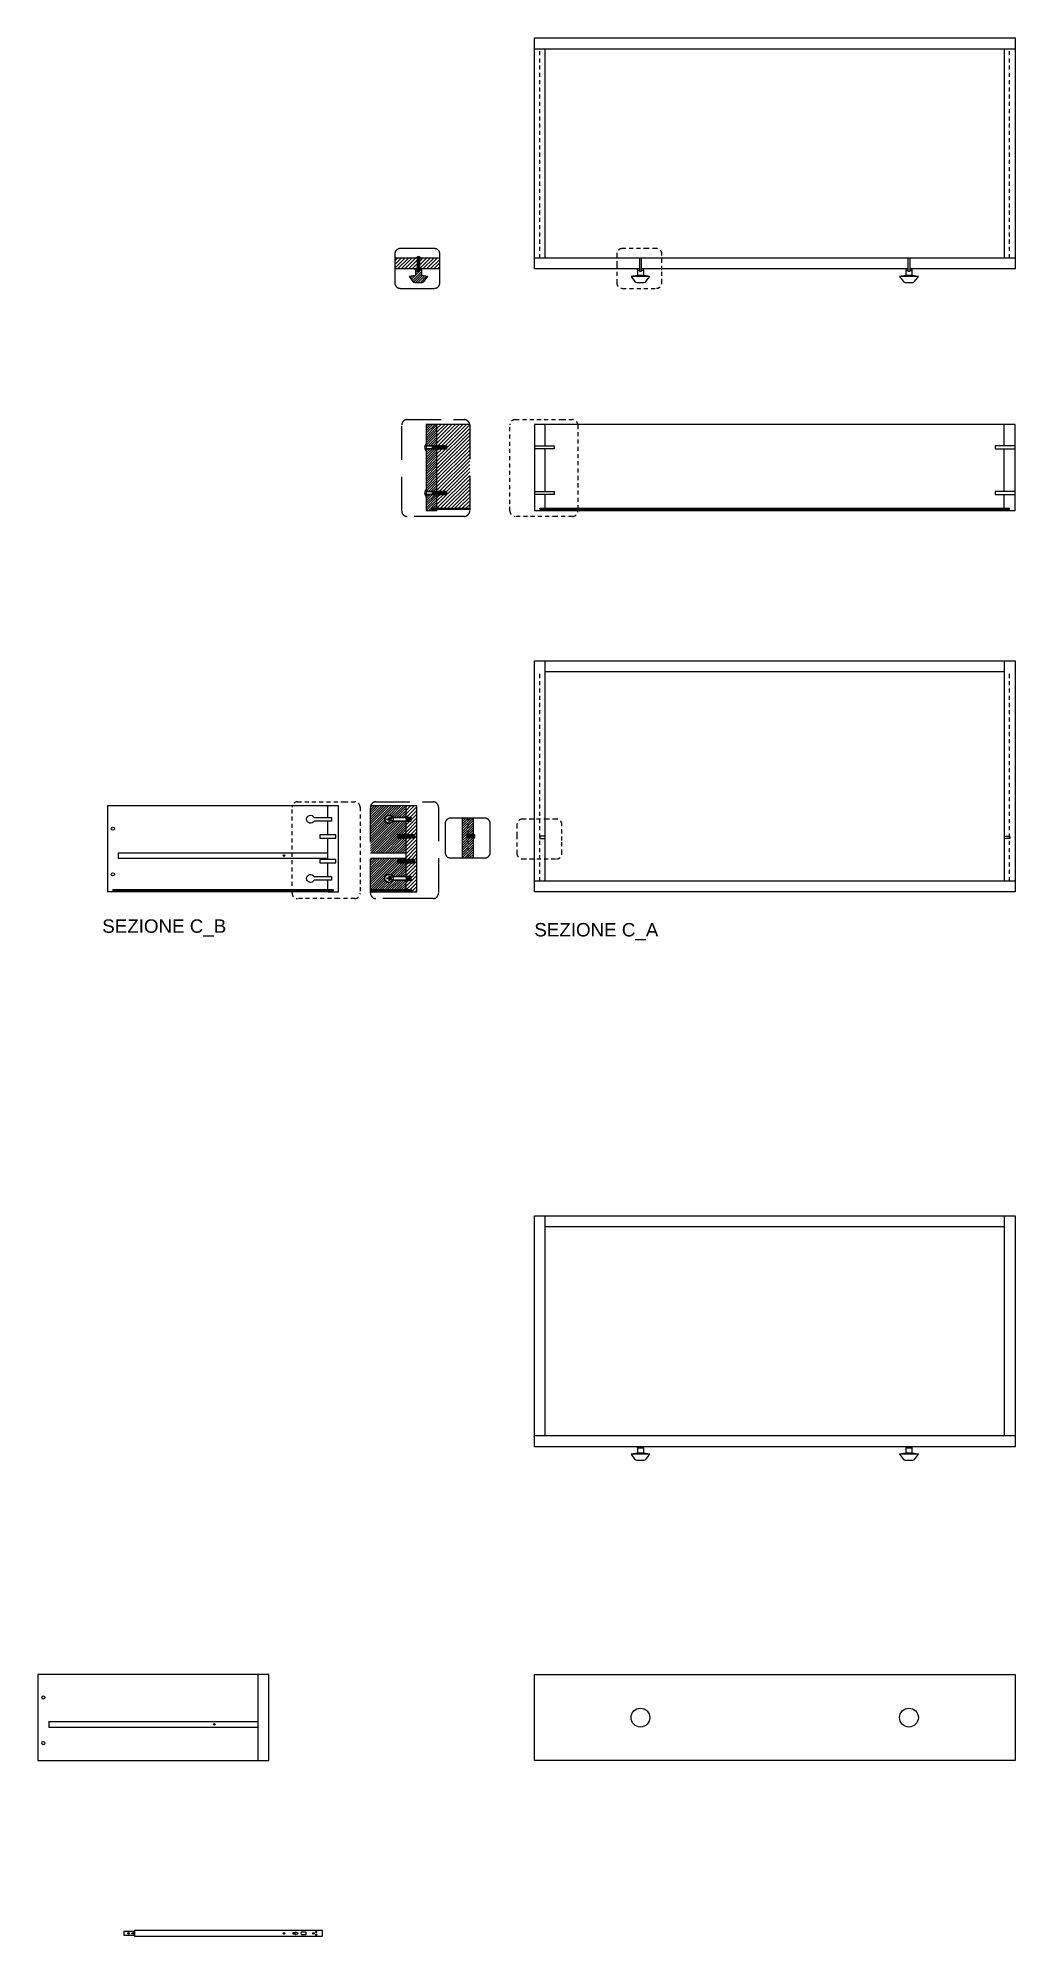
# Model space of a CAD drawing. Header units: millimetres. Extents: x 26 to 1126, y -10 to 924.
# Drawn here: x 944.1 to 1126.1, y 400.4 to 753.7 of the extents above; entities that cross this region are included whole.
import ezdxf

# ---------------------------------------------------------------- set-up
doc = ezdxf.new("R2010")
doc.units = ezdxf.units.MM
doc.linetypes.add('JIS_02_0.7', pattern=[1.35, 0.75, -0.6])
doc.linetypes.add('TRATTEGGIATA2', pattern=[9.525, 6.35, -3.175])
for name, color, linetype in [('campitura', 9, 'Continuous'), ('elementi sezionati', 5, 'Continuous'), ('Sez1', 150, 'Continuous'), ('sezioni', 2, 'Continuous'), ('sezioni1-10', 170, 'Continuous'), ('simboli', 7, 'Continuous'), ('Vano viti', 130, 'Continuous'), ('Viti', 50, 'Continuous'), ('viti dietro', 249, 'Continuous')]:
    doc.layers.add(name, color=color, linetype=linetype)
doc.styles.get("Standard").update_dxf_attribs({"font": 'arial.ttf'})

msp = doc.modelspace()

# ---------------------------------------------------------------- texts
at = {"layer": 'sezioni', "char_height": 2.5, "attachment_point": 1}
for s, insert in [('SEZIONE C_B', (956.11, 589.64)), ('SEZIONE C_A', (1036.56, 588.96))]:
    msp.add_mtext_dynamic_manual_height_columns(s, width=25.4997, gutter_width=12.5, heights=[2.04], dxfattribs=dict(at, insert=insert))

# ---------------------------------------------------------------- blocks, each defined once
blk = doc.blocks.new('d')
for p, q in [((40.43, 232.18), (40.47, 232.22)), ((40.46, 231.87), (40.43, 231.84)), ((40.49, 232.17), (40.46, 231.87)), ((40.48, 231.82), (40.46, 231.87)), ((40.47, 232.22), (40.49, 232.17)), ((40.53, 231.87), (40.48, 231.82)), ((40.49, 232.17), (40.54, 232.22)), ((40.56, 232.17), (40.53, 231.87)), ((40.55, 231.82), (40.53, 231.87)), ((40.54, 232.22), (40.56, 232.17)), ((40.6, 231.87), (40.55, 231.82)), ((40.56, 232.17), (40.61, 232.22)), ((40.63, 232.17), (40.6, 231.87)), ((40.62, 231.82), (40.6, 231.87)), ((40.61, 232.22), (40.63, 232.17)), ((40.67, 231.87), (40.62, 231.82)), ((40.63, 232.17), (40.68, 232.22)), ((40.7, 232.17), (40.67, 231.87)), ((40.69, 231.82), (40.67, 231.87)), ((40.68, 232.22), (40.7, 232.17)), ((40.74, 231.87), (40.69, 231.82)), ((40.7, 232.17), (40.75, 232.22)), ((40.77, 232.17), (40.74, 231.87)), ((40.76, 231.82), (40.74, 231.87)), ((40.75, 232.22), (40.77, 232.17)), ((40.81, 231.87), (40.76, 231.82)), ((40.77, 232.17), (40.82, 232.22)), ((40.84, 232.17), (40.81, 231.87)), ((40.83, 231.82), (40.81, 231.87)), ((40.82, 232.22), (40.84, 232.17)), ((40.88, 231.87), (40.83, 231.82)), ((40.84, 232.17), (40.89, 232.22)), ((40.91, 232.17), (40.88, 231.87)), ((40.9, 231.82), (40.88, 231.87)), ((40.89, 232.22), (40.91, 232.17)), ((40.95, 231.87), (40.9, 231.82)), ((40.91, 232.17), (40.96, 232.22)), ((40.98, 232.17), (40.95, 231.87)), ((40.97, 231.82), (40.95, 231.87)), ((40.96, 232.22), (40.98, 232.17)), ((41.02, 231.87), (40.97, 231.82)), ((40.98, 232.17), (41.03, 232.22)), ((41.05, 232.17), (41.02, 231.87)), ((41.04, 231.82), (41.02, 231.87)), ((41.03, 232.22), (41.05, 232.17)), ((41.09, 231.87), (41.04, 231.82)), ((41.05, 232.17), (41.1, 232.22)), ((41.12, 232.17), (41.09, 231.87)), ((41.11, 231.82), (41.09, 231.87)), ((41.1, 232.22), (41.12, 232.17)), ((41.16, 231.87), (41.11, 231.82)), ((41.12, 232.17), (41.17, 232.22)), ((41.19, 232.17), (41.16, 231.87)), ((41.18, 231.82), (41.16, 231.87)), ((41.17, 232.22), (41.19, 232.17)), ((41.23, 231.87), (41.18, 231.82)), ((41.19, 232.17), (41.24, 232.22)), ((41.26, 232.17), (41.23, 231.87)), ((41.25, 231.82), (41.23, 231.87)), ((41.24, 232.22), (41.26, 232.17)), ((41.3, 231.87), (41.25, 231.82)), ((41.26, 232.17), (41.31, 232.22)), ((41.33, 232.17), (41.3, 231.87)), ((41.32, 231.82), (41.3, 231.87)), ((41.31, 232.22), (41.33, 232.17)), ((41.37, 231.87), (41.32, 231.82)), ((41.33, 232.17), (41.38, 232.22)), ((41.4, 232.17), (41.37, 231.87)), ((41.39, 231.82), (41.37, 231.87)), ((41.38, 232.22), (41.4, 232.17)), ((41.44, 231.87), (41.39, 231.82)), ((41.4, 232.17), (41.45, 232.22)), ((41.47, 232.17), (41.44, 231.87)), ((41.46, 231.82), (41.44, 231.87)), ((41.45, 232.22), (41.47, 232.17)), ((41.51, 231.87), (41.46, 231.82)), ((41.47, 232.17), (41.52, 232.22)), ((41.54, 232.17), (41.51, 231.87)), ((41.53, 231.82), (41.51, 231.87)), ((41.52, 232.22), (41.54, 232.17)), ((41.58, 231.87), (41.53, 231.82)), ((41.54, 232.17), (41.59, 232.22)), ((41.61, 232.17), (41.58, 231.87)), ((41.58, 231.87), (41.61, 231.87)), ((41.59, 232.22), (41.61, 232.17)), ((41.61, 232.17), (41.61, 232.17)), ((41.64, 231.9), (41.64, 232.15))]:
    blk.add_line(p, q)
blk.add_lwpolyline([(40.33, 232.45), (40.33, 231.59, 0.414214), (40.35, 231.57), (40.41, 231.57, 0.414214), (40.43, 231.59), (40.43, 232.45, 0.414214), (40.41, 232.47), (40.35, 232.47, 0.414214)], format="xyb", close=True)
for centre, radius, start, end in [((40.54, 232.02), 0.406, 120.5102, 239.4898), ((41.61, 232.15), 0.025, 0, 90), ((41.61, 231.9), 0.025, 270, 0)]:
    blk.add_arc(centre, radius, start, end)
blk = doc.blocks.new('101345')
for p, q in [((40.17, 264.99), (40.27, 265.05)), ((40.28, 264.46), (40.28, 265.06)), ((40.3, 265.06), (41.63, 265.06)), ((42.96, 265.06), (41.63, 265.06)), ((42.98, 264.46), (42.98, 265.06)), ((43.09, 264.99), (42.99, 265.05)), ((40.13, 264.91), (40.13, 264.61)), ((40.17, 264.53), (40.27, 264.47)), ((40.29, 264.46), (41.63, 264.46)), ((40.38, 264.94), (41.63, 264.94)), ((40.38, 264.82), (41.63, 264.82)), ((40.38, 264.7), (41.63, 264.7)), ((40.38, 264.58), (41.63, 264.58)), ((42.88, 264.94), (41.63, 264.94)), ((42.88, 264.82), (41.63, 264.82)), ((42.88, 264.7), (41.63, 264.7)), ((42.88, 264.58), (41.63, 264.58)), ((42.96, 264.46), (41.63, 264.46)), ((43.09, 264.53), (42.99, 264.47)), ((43.13, 264.91), (43.13, 264.61))]:
    blk.add_line(p, q)
for centre, radius, start, end in [((40.3, 265.01), 0.05, 90, 123.5668), ((42.96, 265.01), 0.05, 56.4332, 90), ((40.23, 264.91), 0.1, 123.5668, 180), ((40.23, 264.61), 0.1, 180, 236.2912), ((40.29, 264.51), 0.05, 236.2912, 270), ((42.96, 264.51), 0.05, 270, 303.7088), ((43.03, 264.91), 0.1, 0, 56.4332), ((43.03, 264.61), 0.1, 303.7088, 0)]:
    blk.add_arc(centre, radius, start, end)
blk = doc.blocks.new('*U18')
for points in [[(0.1, 0.05), (0.1, -0.2)], [(0.12, -0.2), (0.12, 0.05), (0.1, 0.05)], [(0.1, -0.3), (0.1, -0.55), (0.12, -0.55), (0.12, -0.3)]]:
    blk.add_lwpolyline(points)
blk = doc.blocks.new('*U19')
at = {"color": 0, "linetype": 'ByBlock', "lineweight": -2, "transparency": 16777216}
for p in [(41.43, 258.59), (41.62, 258.59), (41.81, 258.59), (42.01, 258.59), (42.2, 258.59), (42.39, 258.59), (42.59, 258.59), (42.78, 258.59), (42.97, 258.59), (43.16, 258.59), (43.36, 258.59), (43.55, 258.59), (43.74, 258.59)]:
    blk.add_blockref('*U18', p, dxfattribs=at)
blk = doc.blocks.new('110519')
for p, q in [((40.43, 258.99), (40.43, 257.69)), ((40.43, 258.64), (41.48, 258.64)), ((41.48, 258.04), (40.43, 258.04)), ((41.53, 258.59), (41.53, 258.09)), ((41.53, 258.59), (41.63, 258.59)), ((41.53, 258.39), (43.97, 258.39)), ((41.53, 258.34), (43.94, 258.34)), ((41.53, 258.29), (43.97, 258.29)), ((41.63, 258.09), (41.53, 258.09)), ((41.65, 258.59), (41.83, 258.58)), ((41.83, 258.1), (41.65, 258.09)), ((41.85, 258.58), (42.02, 258.58)), ((42.02, 258.1), (41.85, 258.1)), ((42.04, 258.58), (42.21, 258.58)), ((42.21, 258.1), (42.04, 258.1)), ((42.23, 258.58), (42.4, 258.57)), ((42.6, 258.11), (42.23, 258.1)), ((42.42, 258.57), (42.6, 258.57)), ((42.62, 258.57), (42.79, 258.56)), ((42.79, 258.12), (42.62, 258.11)), ((42.81, 258.56), (42.98, 258.56)), ((42.98, 258.12), (42.81, 258.12)), ((43, 258.56), (43.18, 258.56)), ((43.18, 258.12), (43, 258.12)), ((43.2, 258.56), (43.37, 258.55)), ((43.37, 258.13), (43.2, 258.12)), ((43.39, 258.55), (43.56, 258.55)), ((43.56, 258.13), (43.39, 258.13)), ((43.58, 258.55), (43.95, 258.54)), ((43.75, 258.14), (43.58, 258.13)), ((43.95, 258.14), (43.77, 258.14)), ((43.95, 258.35), (43.97, 258.39)), ((43.95, 258.33), (43.97, 258.29)), ((43.97, 258.54), (43.99, 258.54)), ((43.99, 258.14), (43.97, 258.14))]:
    blk.add_line(p, q)
for centre, radius, start, end in [((40.98, 258.34), 0.852, 130.3, 229.7), ((41.48, 258.59), 0.05, 0, 90), ((41.48, 258.09), 0.05, 270, 0), ((43.93, 258.38), 0.0425, 283.0951, 304.2961), ((43.93, 258.3), 0.0425, 55.7039, 76.9049), ((43.99, 258.44), 0.1, 41.8103, 90), ((43.99, 258.24), 0.1, 270, 318.1897), ((43.88, 258.34), 0.25, 318.1897, 41.8103)]:
    blk.add_arc(centre, radius, start, end)
blk.add_blockref('*U19', (0.1, 0))
blk = doc.blocks.new('100413')
for p, q in [((40.46, 249.33), (40.43, 249.36)), ((40.43, 249.02), (40.47, 248.98)), ((40.48, 249.38), (40.46, 249.33)), ((40.49, 249.03), (40.46, 249.33)), ((40.47, 248.98), (40.49, 249.03)), ((40.53, 249.33), (40.48, 249.38)), ((40.49, 249.03), (40.54, 248.98)), ((40.55, 249.38), (40.53, 249.33)), ((40.56, 249.03), (40.53, 249.33)), ((40.54, 248.98), (40.56, 249.03)), ((40.6, 249.33), (40.55, 249.38)), ((40.56, 249.03), (40.61, 248.98)), ((40.62, 249.38), (40.6, 249.33)), ((40.63, 249.03), (40.6, 249.33)), ((40.61, 248.98), (40.63, 249.03)), ((40.67, 249.33), (40.62, 249.38)), ((40.63, 249.03), (40.68, 248.98)), ((40.69, 249.38), (40.67, 249.33)), ((40.7, 249.03), (40.67, 249.33)), ((40.68, 248.98), (40.7, 249.03)), ((40.74, 249.33), (40.69, 249.38)), ((40.7, 249.03), (40.75, 248.98)), ((40.76, 249.38), (40.74, 249.33)), ((40.77, 249.03), (40.74, 249.33)), ((40.75, 248.98), (40.77, 249.03)), ((40.81, 249.33), (40.76, 249.38)), ((40.77, 249.03), (40.82, 248.98)), ((40.83, 249.38), (40.81, 249.33)), ((40.84, 249.03), (40.81, 249.33)), ((40.82, 248.98), (40.84, 249.03)), ((40.88, 249.33), (40.83, 249.38)), ((40.84, 249.03), (40.89, 248.98)), ((40.9, 249.38), (40.88, 249.33)), ((40.91, 249.03), (40.88, 249.33)), ((40.89, 248.98), (40.91, 249.03)), ((40.95, 249.33), (40.9, 249.38)), ((40.91, 249.03), (40.96, 248.98)), ((40.97, 249.38), (40.95, 249.33)), ((40.98, 249.03), (40.95, 249.33)), ((40.96, 248.98), (40.98, 249.03)), ((41.02, 249.33), (40.97, 249.38)), ((40.98, 249.03), (41.03, 248.98)), ((41.04, 249.38), (41.02, 249.33)), ((41.05, 249.03), (41.02, 249.33)), ((41.03, 248.98), (41.05, 249.03)), ((41.09, 249.33), (41.04, 249.38)), ((41.05, 249.03), (41.1, 248.98)), ((41.11, 249.38), (41.09, 249.33)), ((41.12, 249.03), (41.09, 249.33)), ((41.1, 248.98), (41.12, 249.03)), ((41.16, 249.33), (41.11, 249.38)), ((41.12, 249.03), (41.17, 248.98)), ((41.18, 249.38), (41.16, 249.33)), ((41.19, 249.03), (41.16, 249.33)), ((41.17, 248.98), (41.19, 249.03)), ((41.23, 249.33), (41.18, 249.38)), ((41.19, 249.03), (41.24, 248.98)), ((41.25, 249.38), (41.23, 249.33)), ((41.26, 249.03), (41.23, 249.33)), ((41.24, 248.98), (41.26, 249.03)), ((41.3, 249.33), (41.25, 249.38)), ((41.26, 249.03), (41.31, 248.98)), ((41.32, 249.38), (41.3, 249.33)), ((41.33, 249.03), (41.3, 249.33)), ((41.31, 248.98), (41.33, 249.03)), ((41.37, 249.33), (41.32, 249.38)), ((41.33, 249.03), (41.38, 248.98)), ((41.39, 249.38), (41.37, 249.33)), ((41.4, 249.03), (41.37, 249.33)), ((41.38, 248.98), (41.4, 249.03)), ((41.44, 249.33), (41.39, 249.38)), ((41.4, 249.03), (41.45, 248.98)), ((41.46, 249.38), (41.44, 249.33)), ((41.47, 249.03), (41.44, 249.33)), ((41.45, 248.98), (41.47, 249.03)), ((41.51, 249.33), (41.46, 249.38)), ((41.47, 249.03), (41.52, 248.98)), ((41.53, 249.38), (41.51, 249.33)), ((41.54, 249.03), (41.51, 249.33)), ((41.52, 248.98), (41.54, 249.03)), ((41.58, 249.33), (41.53, 249.38)), ((41.54, 249.03), (41.59, 248.98)), ((41.6, 249.38), (41.58, 249.33)), ((41.61, 249.03), (41.58, 249.33)), ((41.59, 248.98), (41.61, 249.03)), ((41.65, 249.33), (41.6, 249.38)), ((41.61, 249.03), (41.66, 248.98)), ((41.67, 249.38), (41.65, 249.33)), ((41.68, 249.03), (41.65, 249.33)), ((41.66, 248.98), (41.68, 249.03)), ((41.72, 249.33), (41.67, 249.38)), ((41.68, 249.03), (41.73, 248.98)), ((41.74, 249.38), (41.72, 249.33)), ((41.75, 249.03), (41.72, 249.33)), ((41.73, 248.98), (41.75, 249.03)), ((41.79, 249.33), (41.74, 249.38)), ((41.75, 249.03), (41.8, 248.98)), ((41.81, 249.38), (41.79, 249.33)), ((41.82, 249.03), (41.79, 249.33)), ((41.8, 248.98), (41.82, 249.03)), ((41.86, 249.33), (41.81, 249.38)), ((41.82, 249.03), (41.87, 248.98)), ((41.88, 249.38), (41.86, 249.33)), ((41.89, 249.03), (41.86, 249.33)), ((41.87, 248.98), (41.89, 249.03)), ((41.93, 249.33), (41.88, 249.38)), ((41.89, 249.03), (41.94, 248.98)), ((41.95, 249.38), (41.93, 249.33)), ((41.96, 249.03), (41.93, 249.33)), ((41.94, 248.98), (41.96, 249.03)), ((42, 249.33), (41.95, 249.38)), ((41.96, 249.03), (42.01, 248.98)), ((42.02, 249.38), (42, 249.33)), ((42.03, 249.03), (42, 249.33)), ((42.01, 248.98), (42.03, 249.03)), ((42.07, 249.33), (42.02, 249.38)), ((42.03, 249.03), (42.08, 248.98)), ((42.09, 249.38), (42.07, 249.33)), ((42.1, 249.03), (42.07, 249.33)), ((42.08, 248.98), (42.1, 249.03)), ((42.14, 249.33), (42.09, 249.38)), ((42.1, 249.03), (42.15, 248.98)), ((42.16, 249.38), (42.14, 249.33)), ((42.17, 249.03), (42.14, 249.33)), ((42.15, 248.98), (42.17, 249.03)), ((42.21, 249.33), (42.16, 249.38)), ((42.17, 249.03), (42.22, 248.98)), ((42.23, 249.38), (42.21, 249.33)), ((42.24, 249.03), (42.21, 249.33)), ((42.22, 248.98), (42.24, 249.03)), ((42.28, 249.33), (42.23, 249.38)), ((42.24, 249.03), (42.29, 248.98)), ((42.3, 249.38), (42.28, 249.33)), ((42.31, 249.03), (42.28, 249.33)), ((42.29, 248.98), (42.31, 249.03)), ((42.35, 249.33), (42.3, 249.38)), ((42.31, 249.03), (42.36, 248.98)), ((42.37, 249.38), (42.35, 249.33)), ((42.38, 249.03), (42.35, 249.33)), ((42.36, 248.98), (42.38, 249.03)), ((42.42, 249.33), (42.37, 249.38)), ((42.38, 249.03), (42.43, 248.98)), ((42.44, 249.38), (42.42, 249.33)), ((42.45, 249.03), (42.42, 249.33)), ((42.43, 248.98), (42.45, 249.03)), ((42.49, 249.33), (42.44, 249.38)), ((42.45, 249.03), (42.5, 248.98)), ((42.51, 249.38), (42.49, 249.33)), ((42.52, 249.03), (42.49, 249.33)), ((42.5, 248.98), (42.52, 249.03)), ((42.56, 249.33), (42.51, 249.38)), ((42.52, 249.03), (42.57, 248.98)), ((42.58, 249.38), (42.56, 249.33)), ((42.59, 249.03), (42.56, 249.33)), ((42.57, 248.98), (42.59, 249.03)), ((42.63, 249.33), (42.58, 249.38)), ((42.59, 249.03), (42.64, 248.98)), ((42.65, 249.38), (42.63, 249.33)), ((42.66, 249.03), (42.63, 249.33)), ((42.64, 248.98), (42.66, 249.03)), ((42.7, 249.33), (42.65, 249.38)), ((42.66, 249.03), (42.71, 248.98)), ((42.72, 249.38), (42.7, 249.33)), ((42.73, 249.03), (42.7, 249.33)), ((42.71, 248.98), (42.73, 249.03)), ((42.77, 249.33), (42.72, 249.38)), ((42.73, 249.03), (42.78, 248.98)), ((42.8, 249.03), (42.77, 249.33)), ((42.77, 249.33), (42.8, 249.33)), ((42.78, 248.98), (42.8, 249.03)), ((42.8, 249.03), (42.8, 249.03)), ((42.83, 249.3), (42.83, 249.05))]:
    blk.add_line(p, q)
blk.add_lwpolyline([(40.33, 248.75), (40.33, 249.61, -0.414214), (40.35, 249.63), (40.41, 249.63, -0.414214), (40.43, 249.61), (40.43, 248.75, -0.414214), (40.41, 248.73), (40.35, 248.73, -0.414214)], format="xyb", close=True)
for centre, radius, start, end in [((40.54, 249.18), 0.406, 120.5102, 239.4898), ((42.8, 249.3), 0.025, 0, 90), ((42.8, 249.05), 0.025, 270, 0)]:
    blk.add_arc(centre, radius, start, end)
blk = doc.blocks.new('*U68')
blk.add_lwpolyline([(-0.01, 0.05), (0, 0.15), (0.04, 0.05), (0.13, -0.45), (0.13, -0.55), (0.08, -0.45), (-0.01, 0.05)])
blk = doc.blocks.new('*U69')
at = {"layer": 'Viti', "color": 0, "linetype": 'ByBlock', "lineweight": -2, "transparency": 16777216}
for p in [(42.38, 270.66), (42.62, 270.66), (42.85, 270.66)]:
    blk.add_blockref('*U68', p, dxfattribs=at)
blk = doc.blocks.new('*U70')
blk.add_lwpolyline([(-0.01, 0.05), (0, 0.15), (0.04, 0.05), (0.13, -0.45), (0.13, -0.55), (0.08, -0.45), (-0.01, 0.05)])
blk = doc.blocks.new('*U71')
at = {"layer": 'Viti', "color": 0, "linetype": 'ByBlock', "lineweight": -2, "transparency": 16777216}
for p in [(42.38, 270.66), (42.62, 270.66), (42.85, 270.66)]:
    blk.add_blockref('*U70', p, dxfattribs=at)

# ---------------------------------------------------------------- hatches: boundary and pattern name
at = {"layer": 'campitura'}
h = msp.add_hatch(dxfattribs=at)
h.set_pattern_fill('ANSI31', color=256, scale=0.15)
h.paths.add_polyline_path([(1014.75, 710.72), (1014.75, 712.72), (1010.59, 712.72), (1010.59, 711.51), (1010.59, 710.72)])
h.paths.add_polyline_path([(1015.23, 712.72), (1015.23, 710.72), (1018.96, 710.72), (1018.96, 712.72)])
h = msp.add_hatch(dxfattribs=at)
h.set_pattern_fill('ANSI31', color=256, scale=0.1)
h.paths.add_polyline_path([(1016.74, 709.32), (1013.24, 709.32), (1013.97, 708.37, 0.232274), (1014.29, 708.22), (1015.69, 708.22, 0.232274), (1016.01, 708.37)])
h.paths.add_polyline_path([(1015.54, 709.52), (1014.44, 709.52), (1013.24, 709.32), (1016.74, 709.32)])
h.paths.add_polyline_path([(1015.59, 710.72), (1015.15, 710.72), (1015.19, 710.7), (1015.14, 710.65), (1015.19, 710.63), (1015.14, 710.58), (1015.19, 710.56), (1015.14, 710.52), (1015.54, 710.52, 0.414214), (1015.59, 710.57)])
h.paths.add_polyline_path([(1014.84, 710.63), (1014.79, 710.65), (1014.84, 710.7), (1014.79, 710.72), (1014.39, 710.72), (1014.39, 710.57, 0.414214), (1014.44, 710.52), (1014.8, 710.52), (1014.84, 710.56), (1014.79, 710.58)])
h.paths.add_polyline_path([(1014.75, 710.28), (1014.75, 710.52), (1014.44, 710.52), (1014.44, 709.52), (1015.54, 709.52), (1015.54, 710.52), (1015.23, 710.52), (1015.23, 710.28)])
h = msp.add_hatch(dxfattribs=at)
h.set_pattern_fill('ANSI31', color=256, scale=0.1)
h.paths.add_polyline_path([(1016.44, 677.86), (1018.41, 677.86), (1018.44, 681.77), (1016.44, 681.77)])
h = msp.add_hatch(dxfattribs=at)
h.set_pattern_fill('ANSI31', color=256, scale=0.15)
edge = h.paths.add_edge_path()
edge.add_line((1020.18, 668.68), (1018.44, 668.68))
edge.add_line((1018.44, 668.68), (1018.44, 666.17))
edge.add_line((1018.44, 666.17), (1024.53, 666.17))
edge.add_line((1024.53, 666.17), (1024.53, 672.16))
edge.add_line((1024.53, 672.16), (1024.53, 681.67))
edge.add_arc((1023.53, 681.67), 1, 0, 5.7987)
edge.add_line((1024.53, 681.77), (1018.44, 681.77))
edge.add_line((1018.44, 681.77), (1018.44, 677.86))
edge.add_line((1018.44, 677.86), (1020.18, 677.86))
edge.add_line((1020.18, 677.86), (1020.18, 677.18))
edge.add_line((1020.18, 677.18), (1018.44, 677.18))
edge.add_line((1018.44, 677.18), (1018.44, 669.36))
edge.add_line((1018.44, 669.36), (1020.18, 669.36))
edge.add_line((1020.18, 669.36), (1020.18, 668.68))
h = msp.add_hatch(dxfattribs=at)
h.set_pattern_fill('ANSI31', color=256, scale=0.1)
h.paths.add_polyline_path([(1016.44, 669.36), (1018.41, 669.36), (1018.44, 673.5), (1018.44, 677.18), (1016.44, 677.18), (1016.44, 673.92)])
h.paths.add_polyline_path([(1018.44, 668.68), (1016.44, 668.68), (1016.44, 665.77), (1018.44, 665.77), (1018.44, 665.97), (1017.44, 665.97), (1017.44, 666.17), (1018.44, 666.17)])
h = msp.add_hatch(dxfattribs=at)
h.set_pattern_fill('ANSI31', color=256, scale=0.08)
h.paths.add_polyline_path([(1024.53, 666.17), (1017.44, 666.17), (1017.44, 665.97), (1024.53, 665.97)])
h = msp.add_hatch(dxfattribs=at)
h.set_pattern_fill('ANSI31', color=256, scale=0.1)
edge = h.paths.add_edge_path()
edge.add_line((1012.7, 596.88), (1010.18, 596.88))
edge.add_arc((1009.5, 597.27), 0.79, 29.5821, 330.4179, ccw=False)
edge.add_line((1010.18, 597.66), (1012.7, 597.66))
edge.add_line((1012.7, 597.66), (1012.7, 600.13))
edge.add_line((1012.7, 600.13), (1011.15, 600.13))
edge.add_line((1011.15, 600.13), (1011.15, 600.81))
edge.add_line((1011.15, 600.81), (1012.7, 600.81))
edge.add_line((1012.7, 600.81), (1012.7, 601.02))
edge.add_line((1012.7, 601.02), (1006.06, 601.02))
edge.add_line((1006.06, 601.02), (1006.06, 595.17))
edge.add_line((1006.06, 595.17), (1012.7, 595.17))
edge.add_line((1012.7, 595.17), (1012.7, 596.88))
edge = h.paths.add_edge_path()
edge.add_line((1012.7, 607.88), (1010.18, 607.88))
edge.add_arc((1009.5, 608.27), 0.79, 29.5821, 330.4179, ccw=False)
edge.add_line((1010.18, 608.66), (1012.7, 608.66))
edge.add_line((1012.7, 608.66), (1012.7, 610.77))
edge.add_line((1012.7, 610.77), (1006.09, 610.77))
edge.add_arc((1007.06, 610.52), 1, 165.7574, 180)
edge.add_line((1006.06, 610.52), (1006.06, 602.02))
edge.add_line((1006.06, 602.02), (1012.7, 602.02))
edge.add_line((1012.7, 602.02), (1012.7, 604.73))
edge.add_line((1012.7, 604.73), (1011.15, 604.73))
edge.add_line((1011.15, 604.73), (1011.15, 605.41))
edge.add_line((1011.15, 605.41), (1012.7, 605.41))
edge.add_line((1012.7, 605.41), (1012.7, 607.88))
h = msp.add_hatch(dxfattribs=at)
h.set_pattern_fill('ANSI31', color=256, scale=0.15)
h.paths.add_polyline_path([(1012.7, 608.66), (1013.54, 608.66), (1013.54, 607.88), (1012.7, 607.88), (1012.7, 605.41), (1014.23, 605.41), (1014.23, 604.73), (1012.7, 604.73), (1012.7, 600.81), (1014.24, 600.81), (1014.24, 600.13), (1012.7, 600.13), (1012.7, 597.66), (1013.54, 597.66), (1013.54, 596.88), (1012.7, 596.88), (1012.7, 595.17), (1013.7, 595.17), (1013.7, 594.97), (1012.7, 594.97), (1012.7, 594.77), (1014.7, 594.77), (1014.7, 610.77), (1012.7, 610.77)])
h = msp.add_hatch(dxfattribs=at)
h.set_pattern_fill('ANSI31', color=256, scale=0.1)
h.paths.add_polyline_path([(1024.22, 605.35), (1025.22, 605.35), (1025.22, 608.48), (1024.22, 608.48)])
h.paths.add_polyline_path([(1024.22, 604.87), (1023.97, 604.87), (1023.97, 605.35), (1024.22, 605.35), (1024.22, 608.48), (1023.22, 608.48), (1023.22, 601.08), (1024.22, 601.08)])
h.paths.add_polyline_path([(1025.22, 604.87), (1024.22, 604.87), (1024.22, 601.08), (1025.22, 601.08)])
h = msp.add_hatch(dxfattribs=at)
h.set_pattern_fill('ANSI31', color=256, scale=0.08)
h.paths.add_polyline_path([(1013.7, 595.17), (1006.06, 595.17), (1006.06, 594.97), (1013.7, 594.97)])

# ---------------------------------------------------------------- linework, layer by layer
at = {"linetype": 'JIS_02_0.7'}
for p, q in [((1037.57, 712.72), (1037.57, 751.72)), ((1125.07, 712.72), (1125.07, 751.72)), ((1037.57, 596.77), (1037.57, 635.77)), ((1125.07, 596.77), (1125.07, 635.77)), ((1024.22, 605.35), (1024.22, 608.48)), ((1024.22, 601.08), (1024.22, 604.87))]:
    msp.add_line(p, q, dxfattribs=at)
for p, q in [((1055.77, 710.52), (1055.77, 709.52)), ((1056.87, 710.52), (1056.87, 709.52)), ((1105.77, 710.52), (1105.77, 709.52)), ((1106.87, 710.52), (1106.87, 709.52)), ((1058.07, 709.32), (1054.57, 709.32)), ((1108.07, 709.32), (1104.57, 709.32)), ((1038.57, 493.47), (1038.57, 534.47)), ((1124.07, 534.47), (1124.07, 493.47)), ((1038.57, 532.47), (1124.07, 532.47)), ((1126.07, 493.47), (1036.57, 493.47)), ((1055.77, 491.27), (1055.77, 490.27)), ((1056.87, 491.27), (1056.87, 490.27)), ((1105.77, 491.27), (1105.77, 490.27)), ((1106.87, 491.27), (1106.87, 490.27)), ((1058.07, 490.07), (1054.57, 490.07)), ((1108.07, 490.07), (1104.57, 490.07)), ((985.14, 433.04), (985.14, 449.04)), ((946.14, 440.29), (985.14, 440.29)), ((946.14, 440.29), (946.14, 439.29)), ((946.14, 439.29), (985.14, 439.29)), ((993.89, 401.13), (993.31, 401.13)), ((993.89, 400.63), (993.31, 400.63))]:
    msp.add_line(p, q)
for points in [[(1056.12, 710.72), (1055.72, 710.72), (1055.72, 710.57, 0.414214), (1055.77, 710.52), (1056.12, 710.52)], [(1056.52, 710.52), (1056.87, 710.52, 0.414214), (1056.92, 710.57), (1056.92, 710.72)], [(1106.12, 710.72), (1105.72, 710.72), (1105.72, 710.57, 0.414214), (1105.77, 710.52), (1106.12, 710.52)], [(1106.52, 710.52), (1106.87, 710.52, 0.414214), (1106.92, 710.57), (1106.92, 710.72)], [(1057.03, 708.22, 0.232274), (1057.35, 708.37), (1058.07, 709.32), (1056.87, 709.52), (1055.77, 709.52), (1054.57, 709.32), (1055.3, 708.37, 0.232274), (1055.62, 708.22), (1057.03, 708.22)], [(1107.03, 708.22, 0.232274), (1107.35, 708.37), (1108.07, 709.32), (1106.87, 709.52), (1105.77, 709.52), (1104.57, 709.32), (1105.3, 708.37, 0.232274), (1105.62, 708.22), (1107.03, 708.22)], [(1056.92, 491.47), (1055.72, 491.47), (1055.72, 491.32, 0.414214), (1055.77, 491.27), (1056.87, 491.27, 0.414214), (1056.92, 491.32), (1056.92, 491.47)], [(1106.92, 491.47), (1105.72, 491.47), (1105.72, 491.32, 0.414214), (1105.77, 491.27), (1106.87, 491.27, 0.414214), (1106.92, 491.32), (1106.92, 491.47)], [(1057.03, 488.97, 0.232274), (1057.35, 489.12), (1058.07, 490.07), (1056.87, 490.27), (1055.77, 490.27), (1054.57, 490.07), (1055.3, 489.12, 0.232274), (1055.62, 488.97), (1057.03, 488.97)], [(1107.03, 488.97, 0.232274), (1107.35, 489.12), (1108.07, 490.07), (1106.87, 490.27), (1105.77, 490.27), (1104.57, 490.07), (1105.3, 489.12, 0.232274), (1105.62, 488.97), (1107.03, 488.97)], [(991.61, 400.98), (991.61, 400.78), (992.08, 400.78, -0.414214), (992.11, 400.75), (992.11, 400.65, 0.557536), (992.13, 400.64), (992.59, 400.87, 0.618034), (992.59, 400.89), (992.13, 401.12, 0.557536), (992.11, 401.11), (992.11, 401.01, -0.414214), (992.08, 400.98), (991.61, 400.98), (992.08, 400.98)]]:
    msp.add_lwpolyline(points, format="xyb")
for points in [[(1056.92, 710.72), (1056.52, 710.72)], [(1106.92, 710.72), (1106.52, 710.72)], [(1036.57, 491.47), (1036.57, 534.47), (1126.07, 534.47), (1126.07, 491.47), (1036.57, 491.47)], [(987.14, 433.04), (987.14, 449.04), (944.14, 449.04), (944.14, 433.04)], [(1036.57, 449.04), (1126.07, 449.04), (1126.07, 433.04), (1036.57, 433.04), (1036.57, 449.04)], [(944.14, 433.04), (985.14, 433.04)], [(985.14, 433.04), (987.14, 433.04)], [(962.1, 401.23), (960.1, 401.23), (960.1, 400.53), (962.1, 400.53)]]:
    msp.add_lwpolyline(points)
msp.add_lwpolyline([(997.1, 401.38), (962.1, 401.38), (962.1, 400.38), (997.1, 400.38)], close=True)
for points in [[(995.83, 401.13, 0.414214), (995.9, 401.05), (996, 401.05, 0.414214), (996.08, 401.13, 0.414214), (996, 401.2), (995.9, 401.2, 0.414214)], [(995.83, 400.63, -0.414214), (995.9, 400.7), (996, 400.7, -0.414214), (996.08, 400.63, -0.414214), (996, 400.55), (995.9, 400.55, -0.414214)]]:
    msp.add_lwpolyline(points, format="xyb", close=True)
for centre, radius in [((945.14, 444.79), 0.3), ((1056.32, 441.04), 1.75), ((1106.32, 441.04), 1.75), ((976.99, 439.79), 0.15), ((945.14, 436.29), 0.3), ((961, 400.88), 0.15), ((961.8, 400.88), 0.15), ((989.95, 400.88), 0.15), ((995.45, 400.88), 0.15)]:
    msp.add_circle(centre, radius)
for centre, radius, start, end in [((993.41, 400.88), 0.313, 153.6122, 206.3878), ((993.31, 400.93), 0.2, 90, 153.6122), ((993.31, 400.83), 0.2, 206.3878, 270), ((993.89, 400.93), 0.2, 26.3878, 90), ((993.89, 400.83), 0.2, 270, 333.6122), ((993.79, 400.88), 0.313, 333.6122, 26.3878)]:
    msp.add_arc(centre, radius, start, end)
at = {"layer": 'elementi sezionati'}
msp.add_line((1018.44, 665.77), (1018.44, 665.97), dxfattribs=at)
at = {"layer": 'Sez1'}
for p, q in [((1014.56, 712.72), (1010.59, 712.72)), ((1014.44, 710.52), (1014.44, 709.52)), ((1018.96, 712.72), (1015.42, 712.72)), ((1015.54, 710.52), (1015.54, 709.52)), ((1018.44, 677.86), (1018.44, 681.77)), ((1018.44, 673.5), (1018.44, 677.18)), ((1018.44, 669.36), (1018.44, 673.5)), ((1018.44, 666.17), (1018.44, 668.68)), ((1017.44, 666.17), (1024.53, 666.17)), ((1017.44, 665.97), (1017.44, 666.17)), ((1017.44, 665.97), (1024.53, 665.97)), ((1012.7, 608.66), (1012.7, 610.77)), ((1012.7, 605.41), (1012.7, 607.88)), ((1023.22, 601.08), (1023.22, 608.48)), ((1025.22, 605.54), (1025.22, 608.48)), ((1012.7, 600.81), (1012.7, 604.73)), ((1025.22, 601.08), (1025.22, 604.68)), ((1006.06, 602.02), (1012.7, 602.02)), ((1006.06, 601.02), (1012.7, 601.02)), ((1012.7, 597.66), (1012.7, 600.13)), ((1006.06, 595.17), (1013.7, 595.17)), ((1013.7, 594.97), (1006.06, 594.97)), ((1012.7, 595.17), (1012.7, 596.88)), ((1012.7, 594.77), (1012.7, 594.97)), ((1013.7, 595.17), (1013.7, 594.97))]:
    msp.add_line(p, q, dxfattribs=at)
for points in [[(1014.75, 710.72), (1010.59, 710.72)], [(1014.75, 712.72), (1014.75, 710.28), (1015.23, 710.28), (1015.23, 712.72)], [(1018.96, 710.72), (1015.23, 710.72)], [(1015.59, 710.72), (1015.23, 710.72)], [(1024.53, 681.77), (1016.44, 681.77), (1016.44, 678.17)], [(1016.44, 677.86), (1017.54, 677.86), (1020.18, 677.86), (1020.18, 677.18), (1016.44, 677.18)], [(1016.44, 676.87), (1016.44, 673.92)], [(1016.44, 673.92), (1016.44, 669.67)], [(1016.44, 669.36), (1017.54, 669.36), (1020.18, 669.36), (1020.18, 668.68), (1016.44, 668.68)], [(1016.44, 668.37), (1016.44, 665.77), (1016.44, 665.77)], [(1016.44, 665.77), (1018.44, 665.77)], [(1014.7, 594.77), (1014.7, 610.77), (1006.09, 610.77)], [(1025.22, 605.35), (1023.97, 605.35), (1023.97, 604.87), (1025.22, 604.87)], [(1006.06, 594.77), (1014.7, 594.77)]]:
    msp.add_lwpolyline(points, dxfattribs=at)
for points in [[(1014.75, 710.72), (1014.39, 710.72), (1014.39, 710.57, 0.414214), (1014.44, 710.52)], [(1015.54, 710.52, 0.414214), (1015.59, 710.57), (1015.59, 710.72)], [(1014.44, 709.52), (1013.24, 709.32), (1013.97, 708.37, 0.232274), (1014.29, 708.22), (1015.69, 708.22)], [(1015.69, 708.22, 0.232274), (1016.01, 708.37), (1016.74, 709.32), (1015.54, 709.52)]]:
    msp.add_lwpolyline(points, format="xyb", dxfattribs=at)
for points in [[(1010.18, 608.66), (1012.35, 608.66), (1013.54, 608.66), (1013.54, 607.88), (1012.35, 607.88), (1010.18, 607.88, -3.787237)], [(1010.18, 597.66), (1012.35, 597.66), (1013.54, 597.66), (1013.54, 596.88), (1012.35, 596.88), (1010.18, 596.88, -3.787237)]]:
    msp.add_lwpolyline(points, format="xyb", close=True, dxfattribs=at)
for points in [[(1011.15, 605.07), (1011.15, 605.41), (1014.23, 605.41), (1014.23, 604.73), (1011.15, 604.73)], [(1011.15, 600.47), (1011.15, 600.81), (1014.24, 600.81), (1014.24, 600.13), (1011.15, 600.13)]]:
    msp.add_lwpolyline(points, close=True, dxfattribs=at)
at = {"layer": 'sezioni1-10'}
for p, q in [((1036.57, 751.72), (1126.07, 751.72)), ((1038.57, 712.72), (1038.57, 751.72)), ((1124.07, 751.72), (1124.07, 712.72)), ((1126.07, 712.72), (1036.57, 712.72)), ((1038.57, 677.82), (1038.57, 681.77)), ((1124.07, 677.82), (1124.07, 681.77)), ((1038.57, 673.57), (1038.57, 677.22)), ((1124.07, 673.57), (1124.07, 677.22)), ((1038.57, 669.32), (1038.57, 673.57)), ((1124.07, 669.32), (1124.07, 673.57)), ((1038.57, 666.17), (1038.57, 668.72)), ((1124.07, 666.17), (1124.07, 668.72)), ((1037.57, 666.17), (1125.07, 666.17)), ((1037.57, 665.97), (1037.57, 666.17)), ((1037.57, 665.97), (1125.07, 665.97)), ((1038.57, 665.77), (1038.57, 665.97)), ((1124.07, 665.77), (1124.07, 665.97)), ((1125.07, 665.97), (1125.07, 666.17)), ((1038.57, 596.77), (1038.57, 637.77)), ((1124.07, 637.77), (1124.07, 596.77)), ((1038.57, 635.77), (1124.07, 635.77)), ((998.1, 608.62), (998.1, 610.77)), ((998.1, 605.37), (998.1, 607.92)), ((998.1, 600.77), (998.1, 604.77)), ((959.1, 602.02), (998.1, 602.02)), ((959.1, 602.02), (959.1, 601.02)), ((959.1, 601.02), (998.1, 601.02)), ((998.1, 597.62), (998.1, 600.17)), ((998.1, 594.77), (957.1, 594.77)), ((958.1, 595.17), (958.1, 594.97)), ((998.1, 595.17), (998.1, 596.92)), ((998.1, 594.77), (998.1, 594.97)), ((999.1, 595.17), (999.1, 594.97)), ((1126.07, 596.77), (1036.57, 596.77))]:
    msp.add_line(p, q, dxfattribs=at)
for points in [[(1036.57, 710.72), (1036.57, 753.72), (1126.07, 753.72), (1126.07, 710.72), (1106.52, 710.72)], [(1056.12, 710.72), (1036.57, 710.72)], [(1106.12, 710.72), (1056.52, 710.72)], [(1126.07, 665.77), (1126.07, 681.77), (1036.57, 681.77), (1036.57, 665.77), (1036.57, 665.77)], [(1036.57, 665.77), (1038.57, 665.77)], [(1038.57, 665.77), (1124.07, 665.77)], [(1124.07, 665.77), (1126.07, 665.77)], [(1036.57, 594.77), (1036.57, 637.77), (1126.07, 637.77), (1126.07, 594.77), (1036.57, 594.77)], [(1000.1, 594.77), (1000.1, 610.77), (957.1, 610.77), (957.1, 594.77)], [(958.1, 595.17), (999.1, 595.17)], [(958.1, 594.97), (999.1, 594.97)], [(998.1, 594.77), (1000.1, 594.77)]]:
    msp.add_lwpolyline(points, dxfattribs=at)
msp.add_circle((989.95, 601.52), 0.15, dxfattribs=at)
at = {"layer": 'simboli', "linetype": 'TRATTEGGIATA2'}
for points in [[(1010.59, 711.51), (1010.59, 708.11, 0.414214), (1011.59, 707.11), (1017.96, 707.11, 0.414214), (1018.96, 708.11), (1018.96, 710.52), (1018.96, 713.51, 0.414214), (1017.96, 714.51), (1016.34, 714.51), (1011.59, 714.51, 0.414214), (1010.59, 713.51)], [(1021.53, 682.67), (1023.53, 682.67, -0.414214), (1024.53, 681.67), (1024.53, 672.16), (1024.53, 665.66, -0.414214), (1023.53, 664.66), (1020.55, 664.66), (1012.87, 664.66, -0.414214), (1011.87, 665.66), (1011.87, 681.67, -0.414214), (1012.87, 682.67)], [(1015.72, 611.52), (1017.72, 611.52, -0.414214), (1018.72, 610.52), (1018.72, 601.02), (1018.72, 594.52, -0.414214), (1017.72, 593.52), (1014.73, 593.52), (1007.06, 593.52, -0.414214), (1006.06, 594.52), (1006.06, 610.52, -0.414214), (1007.06, 611.52)], [(1019.97, 605.48), (1019.97, 602.08, 0.414214), (1020.97, 601.08), (1027.35, 601.08, 0.414214), (1028.35, 602.08), (1028.35, 604.49), (1028.35, 607.48, 0.414214), (1027.35, 608.48), (1025.72, 608.48), (1020.97, 608.48, 0.414214), (1019.97, 607.48)]]:
    msp.add_lwpolyline(points, format="xyb", close=True, dxfattribs=at)
at = {"layer": 'simboli', "linetype": 'JIS_02_0.7'}
for points in [[(1051.92, 711.51), (1051.92, 708.11, 0.414214), (1052.92, 707.11), (1059.3, 707.11, 0.414214), (1060.3, 708.11), (1060.3, 710.52), (1060.3, 713.51, 0.414214), (1059.3, 714.51), (1057.67, 714.51), (1052.92, 714.51, 0.414214), (1051.92, 713.51)], [(1041.67, 682.67), (1043.67, 682.67, -0.414214), (1044.67, 681.67), (1044.67, 672.16), (1044.67, 665.66, -0.414214), (1043.67, 664.66), (1040.68, 664.66), (1033.01, 664.66, -0.414214), (1032.01, 665.66), (1032.01, 681.67, -0.414214), (1033.01, 682.67)], [(1001.12, 611.52), (1003.12, 611.52, -0.414214), (1004.12, 610.52), (1004.12, 601.02), (1004.12, 594.52, -0.414214), (1003.12, 593.52), (1000.13, 593.52), (992.46, 593.52, -0.414214), (991.46, 594.52), (991.46, 610.52, -0.414214), (992.46, 611.52)], [(1033.33, 605.29), (1033.33, 601.89, 0.414214), (1034.33, 600.89), (1040.71, 600.89, 0.414214), (1041.71, 601.89), (1041.71, 604.3), (1041.71, 607.29, 0.414214), (1040.71, 608.29), (1039.08, 608.29), (1034.33, 608.29, 0.414214), (1033.33, 607.29)]]:
    msp.add_lwpolyline(points, format="xyb", close=True, dxfattribs=at)
at = {"layer": 'Vano viti'}
for points in [[(1056.12, 712.72), (1056.12, 710.32), (1056.52, 710.32), (1056.52, 712.72)], [(1106.12, 712.72), (1106.12, 710.32), (1106.52, 710.32), (1106.52, 712.72)], [(1036.57, 677.82), (1040.27, 677.82), (1040.27, 677.22), (1036.57, 677.22)], [(1126.07, 677.82), (1122.37, 677.82), (1122.37, 677.22), (1126.07, 677.22)], [(1036.57, 669.32), (1040.27, 669.32), (1040.27, 668.72), (1036.57, 668.72)], [(1126.07, 669.32), (1122.37, 669.32), (1122.37, 668.72), (1126.07, 668.72)], [(999.6, 605.37), (996.6, 605.37), (996.6, 604.77), (999.6, 604.77), (999.6, 605.37)], [(1038.58, 605.12), (1037.58, 605.12), (1037.57, 604.72), (1038.58, 604.72)], [(1124.07, 605.12), (1125.07, 605.12), (1125.08, 604.72), (1124.07, 604.72)], [(999.6, 600.77), (996.6, 600.77), (996.6, 600.17), (999.6, 600.17), (999.6, 600.77)]]:
    msp.add_lwpolyline(points, dxfattribs=at)
for points in [[(995.56, 608.62), (998.8, 608.62), (998.8, 607.92), (995.56, 607.92, -4.038071)], [(995.56, 597.62), (998.8, 597.62), (998.8, 596.92), (995.56, 596.92, -4.038071)]]:
    msp.add_lwpolyline(points, format="xyb", close=True, dxfattribs=at)
for centre in [(958.1, 606.52), (958.1, 598.02)]:
    msp.add_circle(centre, 0.3, dxfattribs=at)
msp.add_arc((1009.5, 608.27), 0.75, 27.8181, 332.1819, dxfattribs=at)
at = {"layer": 'Viti'}
for p, q in [((1010.25, 608.47), (1010.22, 608.47)), ((1010.22, 608.07), (1010.25, 608.07)), ((1010.25, 608.55), (1010.25, 607.99)), ((1010.26, 608.58), (1010.3, 608.62)), ((1010.26, 607.95), (1010.3, 607.92)), ((1010.3, 608.62), (1010.3, 607.92)), ((1010.3, 608.62), (1012.7, 608.62)), ((1012.7, 607.92), (1010.3, 607.92)), ((1012.7, 608.62), (1012.7, 607.92)), ((1012.78, 608.02), (1012.7, 608.02)), ((1012.93, 608.52), (1012.75, 608.52)), ((1013.02, 608.02), (1012.83, 608.02)), ((1013.17, 608.52), (1012.98, 608.52)), ((1013.25, 608.02), (1013.07, 608.02)), ((1013.35, 608.52), (1013.22, 608.52)), ((1013.35, 608.02), (1013.3, 608.02)), ((1013.35, 608.52), (1013.35, 608.02)), ((1013.4, 608.47), (1013.35, 608.52)), ((1013.4, 608.07), (1013.35, 608.02)), ((1013.4, 608.47), (1013.4, 608.07)), ((1010.25, 597.47), (1010.22, 597.47)), ((1010.25, 597.55), (1010.25, 596.99)), ((1010.26, 597.58), (1010.3, 597.62)), ((1010.3, 597.62), (1010.3, 596.92)), ((1010.3, 597.62), (1012.7, 597.62)), ((1012.7, 597.62), (1012.7, 596.92)), ((1012.93, 597.52), (1012.75, 597.52)), ((1013.17, 597.52), (1012.98, 597.52)), ((1013.35, 597.52), (1013.22, 597.52)), ((1013.35, 597.52), (1013.35, 597.02)), ((1013.4, 597.47), (1013.35, 597.52)), ((1013.4, 597.47), (1013.4, 597.07)), ((1010.22, 597.07), (1010.25, 597.07)), ((1010.26, 596.95), (1010.3, 596.92)), ((1012.7, 596.92), (1010.3, 596.92)), ((1012.78, 597.02), (1012.7, 597.02)), ((1013.02, 597.02), (1012.83, 597.02)), ((1013.25, 597.02), (1013.07, 597.02)), ((1013.35, 597.02), (1013.3, 597.02)), ((1013.4, 597.07), (1013.35, 597.02))]:
    msp.add_line(p, q, dxfattribs=at)
for points in [[(1009.45, 608.32), (1009.05, 608.32), (1009.05, 608.22), (1009.45, 608.22)], [(1009.55, 608.32), (1009.55, 608.72), (1009.45, 608.72), (1009.45, 608.32)], [(1009.45, 608.22), (1009.45, 607.82), (1009.55, 607.82), (1009.55, 608.22)], [(1009.55, 608.22), (1009.95, 608.22), (1009.95, 608.32), (1009.55, 608.32)], [(1009.45, 597.32), (1009.05, 597.32), (1009.05, 597.22), (1009.45, 597.22)], [(1009.55, 597.32), (1009.55, 597.72), (1009.45, 597.72), (1009.45, 597.32)], [(1009.45, 597.22), (1009.45, 596.82), (1009.55, 596.82), (1009.55, 597.22)], [(1009.55, 597.22), (1009.95, 597.22), (1009.95, 597.32), (1009.55, 597.32)]]:
    msp.add_lwpolyline(points, dxfattribs=at)
for centre in [(1009.5, 608.27), (1009.5, 597.27)]:
    msp.add_circle(centre, 0.75, dxfattribs=at)
for centre, start, end in [((1010.3, 608.55), 135, 180), ((1010.3, 607.99), 180, 225), ((1010.3, 597.55), 135, 180), ((1010.3, 596.99), 180, 225)]:
    msp.add_arc(centre, 0.05, start, end, dxfattribs=at)
at = {"layer": 'viti dietro'}
for p, q in [((1009.5, 608.54), (1009.5, 607.99)), ((1009.55, 608.59), (1009.55, 607.94)), ((1009.55, 608.59), (1009.8, 608.59)), ((1009.8, 607.94), (1009.55, 607.94)), ((1009.8, 608.59), (1009.8, 607.94)), ((1010.22, 608.47), (1009.8, 608.47)), ((1009.8, 608.07), (1010.22, 608.07)), ((1009.5, 597.54), (1009.5, 596.99)), ((1009.55, 597.59), (1009.55, 596.94)), ((1009.55, 597.59), (1009.8, 597.59)), ((1009.8, 597.59), (1009.8, 596.94)), ((1010.22, 597.47), (1009.8, 597.47)), ((1009.8, 596.94), (1009.55, 596.94)), ((1009.8, 597.07), (1010.22, 597.07))]:
    msp.add_line(p, q, dxfattribs=at)
for centre, start, end in [((1009.55, 608.54), 90, 180), ((1009.55, 607.99), 180, 270), ((1009.55, 597.54), 90, 180), ((1009.55, 596.99), 180, 270)]:
    msp.add_arc(centre, 0.05, start, end, dxfattribs=at)

# ---------------------------------------------------------------- block references
at = {"layer": 'Viti'}
for name, p, rotation in [('100413', (765.81, 753.15), 270), ('d', (1065.65, 837.13), 180)]:
    msp.add_blockref(name, p, dxfattribs=dict(at, rotation=rotation))
for name, p in [('110519', (976.01, 419.18)), ('110519', (976.01, 410.68)), ('*U71', (970.32, 337.81)), ('101345', (971.06, 340.31)), ('*U69', (970.32, 326.81))]:
    msp.add_blockref(name, p, dxfattribs=at)
at = {"layer": 'Viti', "xscale": -1, "rotation": 180}
msp.add_blockref('101345', (971.07, 865.23), dxfattribs=at)

msp.set_redraw_order([(e.dxf.handle, doc.entitydb.next_handle()) for e in msp.query("TEXT MTEXT ATTDEF DIMENSION ARC_DIMENSION")])  # texts and dimensions are drawn at this point

doc.saveas('drawing.dxf')
